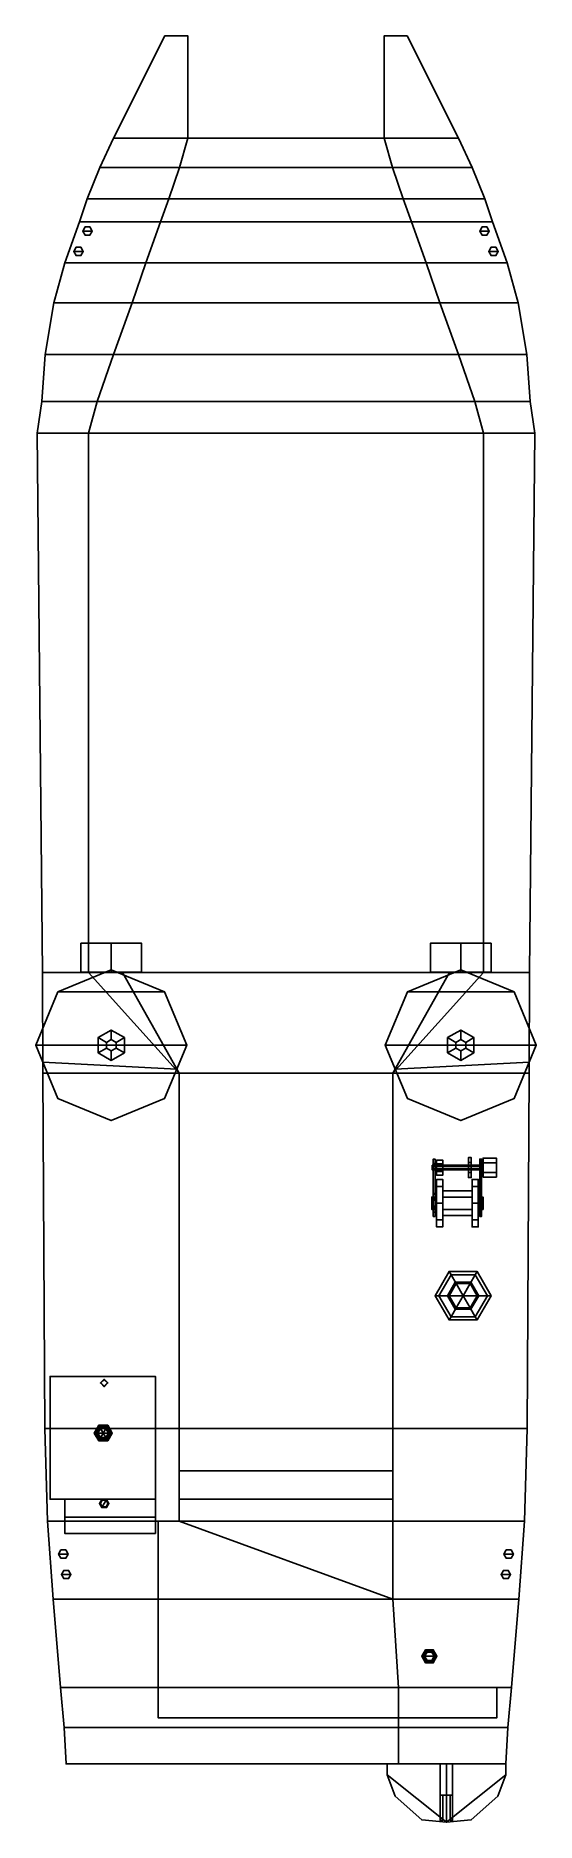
# Model space of a CAD drawing. Extents: x -5.3 to 5.3, y -19.4 to 18.2.
import ezdxf

# ---------------------------------------------------------------- set-up
doc = ezdxf.new("R2010")
doc.units = 0
doc.layers.get('0').update_dxf_attribs({"linetype": 'CONTINUOUS'})

msp = doc.modelspace()

# ---------------------------------------------------------------- linework, layer by layer
for points in [[(-3.63, 16.05, 2.85), (-2.07, 16.05, 2.85), (-2.07, 18.21, 2.96), (-2.55, 18.21, 2.96)], [(-2.07, 18.21, 1.92), (-2.07, 16.05, -0.14), (-3.63, 16.05, -0.14), (-2.55, 18.21, 1.92)], [(-2.55, 18.21, 1.92), (-3.63, 16.05, -0.14), (-3.63, 16.05, 2.85), (-2.55, 18.21, 2.96)], [(-2.55, 18.21, 2.96), (-2.07, 18.21, 2.96), (-2.07, 18.21, 1.92), (-2.55, 18.21, 1.92)], [(-2.07, 18.21, 2.96), (-2.07, 16.05, 2.85), (-2.07, 16.05, -0.14), (-2.07, 18.21, 1.92)], [(-2.07, 17.89, 3.39), (-2.07, 16.05, 3.3), (-2.07, 16.05, 2.85), (-2.07, 18.21, 2.96)], [(-2.07, 18.21, 2.96), (-2.07, 16.05, 2.85), (-2.07, 16.05, 3.3), (-2.07, 17.89, 3.39)], [(2.07, 18.21, 2.96), (2.07, 16.05, 2.85), (3.63, 16.05, 2.85), (2.55, 18.21, 2.96)], [(3.63, 16.05, -0.14), (2.07, 16.05, -0.14), (2.07, 18.21, 1.92), (2.55, 18.21, 1.92)], [(2.07, 18.21, 1.92), (2.07, 16.05, -0.14), (2.07, 16.05, 2.85), (2.07, 18.21, 2.96)], [(2.55, 18.21, 1.92), (2.07, 18.21, 1.92), (2.07, 18.21, 2.96), (2.55, 18.21, 2.96)], [(2.07, 17.89, 3.39), (2.07, 16.05, 3.3), (2.07, 16.05, 2.85), (2.07, 18.21, 2.96)], [(2.07, 18.21, 2.96), (2.07, 16.05, 2.85), (2.07, 16.05, 3.3), (2.07, 17.89, 3.39)], [(2.55, 18.21, 2.96), (3.63, 16.05, 2.85), (3.63, 16.05, -0.14), (2.55, 18.21, 1.92)], [(-3.63, 16.05, -0.14), (-3.92, 15.43, -0.61), (-3.92, 15.43, 2.79), (-3.63, 16.05, 2.85)], [(-3.92, 15.43, 2.79), (-2.24, 15.43, 2.79), (-2.07, 16.05, 2.85), (-3.63, 16.05, 2.85)], [(3.92, 15.43, -0.61), (-3.92, 15.43, -0.61), (-3.63, 16.05, -0.14), (3.63, 16.05, -0.14)], [(-2.07, 16.05, 2.85), (-2.24, 15.43, 2.79), (-2.24, 15.43, 0.25), (-2.07, 16.05, 0.01)], [(-2.07, 16.05, 0.01), (-2.24, 15.43, 0.25), (2.24, 15.43, 0.25), (2.07, 16.05, 0.01)], [(-2.07, 16.05, 2.85), (-2.24, 15.43, 2.79), (-2.24, 15.43, 3.29), (-2.07, 16.05, 3.3)], [(-2.07, 16.05, 3.3), (-2.24, 15.43, 3.29), (-2.24, 15.43, 2.79), (-2.07, 16.05, 2.85)], [(-2.07, 16.05, -0.14), (-2.07, 16.05, 0.01), (2.07, 16.05, 0.01), (2.07, 16.05, -0.14)], [(2.07, 16.05, 0.01), (2.24, 15.43, 0.25), (2.24, 15.43, 2.79), (2.07, 16.05, 2.85)], [(2.07, 16.05, 2.85), (2.24, 15.43, 2.79), (3.92, 15.43, 2.79), (3.63, 16.05, 2.85)], [(2.07, 16.05, 3.3), (2.24, 15.43, 3.29), (2.24, 15.43, 2.79), (2.07, 16.05, 2.85)], [(2.07, 16.05, 2.85), (2.24, 15.43, 2.79), (2.24, 15.43, 3.29), (2.07, 16.05, 3.3)], [(3.63, 16.05, 2.85), (3.92, 15.43, 2.79), (3.92, 15.43, -0.61), (3.63, 16.05, -0.14)], [(-4.19, 14.77, 2.76), (-2.47, 14.77, 2.76), (-2.24, 15.43, 2.79), (-3.92, 15.43, 2.79)], [(-3.92, 15.43, -0.61), (-4.19, 14.77, -0.86), (-4.19, 14.77, 2.76), (-3.92, 15.43, 2.79)], [(4.19, 14.77, -0.86), (-4.19, 14.77, -0.86), (-3.92, 15.43, -0.61), (3.92, 15.43, -0.61)], [(-2.24, 15.43, 2.79), (-2.47, 14.77, 2.76), (-2.47, 14.77, 0.45), (-2.24, 15.43, 0.25)], [(-2.24, 15.43, 0.25), (-2.47, 14.77, 0.45), (2.47, 14.77, 0.45), (2.24, 15.43, 0.25)], [(-2.24, 15.43, 3.29), (-2.47, 14.77, 3.24), (-2.47, 14.77, 2.76), (-2.24, 15.43, 2.79)], [(-2.24, 15.43, 2.79), (-2.47, 14.77, 2.76), (-2.47, 14.77, 3.24), (-2.24, 15.43, 3.29)], [(2.24, 15.43, 2.79), (2.47, 14.77, 2.76), (4.19, 14.77, 2.76), (3.92, 15.43, 2.79)], [(2.24, 15.43, 0.25), (2.47, 14.77, 0.45), (2.47, 14.77, 2.76), (2.24, 15.43, 2.79)], [(2.24, 15.43, 2.79), (2.47, 14.77, 2.76), (2.47, 14.77, 3.24), (2.24, 15.43, 3.29)], [(2.24, 15.43, 3.29), (2.47, 14.77, 3.24), (2.47, 14.77, 2.76), (2.24, 15.43, 2.79)], [(3.92, 15.43, 2.79), (4.19, 14.77, 2.76), (4.19, 14.77, -0.86), (3.92, 15.43, -0.61)], [(-4.19, 14.77, -0.86), (-4.35, 14.29, -0.96), (-4.35, 14.29, 2.73), (-4.19, 14.77, 2.76)], [(-4.35, 14.29, 2.73), (-2.64, 14.29, 2.73), (-2.47, 14.77, 2.76), (-4.19, 14.77, 2.76)], [(4.35, 14.29, -0.96), (-4.35, 14.29, -0.96), (-4.19, 14.77, -0.86), (4.19, 14.77, -0.86)], [(-2.47, 14.77, 2.76), (-2.64, 14.29, 2.73), (-2.64, 14.29, 0.54), (-2.47, 14.77, 0.45)], [(-2.47, 14.77, 0.45), (-2.64, 14.29, 0.54), (2.64, 14.29, 0.54), (2.47, 14.77, 0.45)], [(-2.47, 14.77, 2.76), (-2.64, 14.29, 2.73), (-2.64, 14.29, 3.22), (-2.47, 14.77, 3.24)], [(-2.47, 14.77, 3.24), (-2.64, 14.29, 3.22), (-2.64, 14.29, 2.73), (-2.47, 14.77, 2.76)], [(2.47, 14.77, 2.76), (2.64, 14.29, 2.73), (4.35, 14.29, 2.73), (4.19, 14.77, 2.76)], [(2.47, 14.77, 0.45), (2.64, 14.29, 0.54), (2.64, 14.29, 2.73), (2.47, 14.77, 2.76)], [(2.47, 14.77, 3.24), (2.64, 14.29, 3.22), (2.64, 14.29, 2.73), (2.47, 14.77, 2.76)], [(2.47, 14.77, 2.76), (2.64, 14.29, 2.73), (2.64, 14.29, 3.22), (2.47, 14.77, 3.24)], [(4.19, 14.77, 2.76), (4.35, 14.29, 2.73), (4.35, 14.29, -0.96), (4.19, 14.77, -0.86)], [(-4.66, 13.42, 2.7), (-2.95, 13.42, 2.7), (-2.64, 14.29, 2.73), (-4.35, 14.29, 2.73)], [(-4.35, 14.29, -0.96), (-4.66, 13.42, -1.1), (-4.66, 13.42, 2.7), (-4.35, 14.29, 2.73)], [(4.66, 13.42, -1.1), (-4.66, 13.42, -1.1), (-4.35, 14.29, -0.96), (4.35, 14.29, -0.96)], [(-4.28, 14.093, 3.11), (-4.08, 14.093, 3.11), (-4.13, 14.18, 3.11), (-4.23, 14.18, 3.11)], [(-4.23, 14.18, 2.72), (-4.28, 14.093, 2.72), (-4.28, 14.093, 3.11), (-4.23, 14.18, 3.11)], [(-4.23, 14.007, 3.11), (-4.13, 14.007, 3.11), (-4.08, 14.093, 3.11), (-4.28, 14.093, 3.11)], [(-4.28, 14.093, 2.72), (-4.23, 14.007, 2.72), (-4.23, 14.007, 3.11), (-4.28, 14.093, 3.11)], [(-4.13, 14.18, 2.72), (-4.23, 14.18, 2.72), (-4.23, 14.18, 3.11), (-4.13, 14.18, 3.11)], [(-4.23, 14.007, 2.72), (-4.13, 14.007, 2.72), (-4.13, 14.007, 3.11), (-4.23, 14.007, 3.11)], [(-4.08, 14.093, 2.72), (-4.13, 14.18, 2.72), (-4.13, 14.18, 3.11), (-4.08, 14.093, 3.11)], [(-4.13, 14.007, 2.72), (-4.08, 14.093, 2.72), (-4.08, 14.093, 3.11), (-4.13, 14.007, 3.11)], [(-2.64, 14.29, 2.73), (-2.95, 13.42, 2.7), (-2.95, 13.42, 0.7), (-2.64, 14.29, 0.54)], [(-2.64, 14.29, 0.54), (-2.95, 13.42, 0.7), (2.95, 13.42, 0.7), (2.64, 14.29, 0.54)], [(-2.64, 14.29, 3.22), (-2.95, 13.42, 3.16), (-2.95, 13.42, 2.7), (-2.64, 14.29, 2.73)], [(-2.64, 14.29, 2.73), (-2.95, 13.42, 2.7), (-2.95, 13.42, 3.16), (-2.64, 14.29, 3.22)], [(2.64, 14.29, 2.73), (2.95, 13.42, 2.7), (4.66, 13.42, 2.7), (4.35, 14.29, 2.73)], [(2.64, 14.29, 0.54), (2.95, 13.42, 0.7), (2.95, 13.42, 2.7), (2.64, 14.29, 2.73)], [(2.64, 14.29, 3.22), (2.95, 13.42, 3.16), (2.95, 13.42, 2.7), (2.64, 14.29, 2.73)], [(2.64, 14.29, 2.73), (2.95, 13.42, 2.7), (2.95, 13.42, 3.16), (2.64, 14.29, 3.22)], [(4.08, 14.093, 3.11), (4.28, 14.093, 3.11), (4.23, 14.18, 3.11), (4.13, 14.18, 3.11)], [(4.13, 14.18, 2.72), (4.08, 14.093, 2.72), (4.08, 14.093, 3.11), (4.13, 14.18, 3.11)], [(4.13, 14.007, 3.11), (4.23, 14.007, 3.11), (4.28, 14.093, 3.11), (4.08, 14.093, 3.11)], [(4.08, 14.093, 2.72), (4.13, 14.007, 2.72), (4.13, 14.007, 3.11), (4.08, 14.093, 3.11)], [(4.23, 14.18, 2.72), (4.13, 14.18, 2.72), (4.13, 14.18, 3.11), (4.23, 14.18, 3.11)], [(4.13, 14.007, 2.72), (4.23, 14.007, 2.72), (4.23, 14.007, 3.11), (4.13, 14.007, 3.11)], [(4.28, 14.093, 2.72), (4.23, 14.18, 2.72), (4.23, 14.18, 3.11), (4.28, 14.093, 3.11)], [(4.23, 14.007, 2.72), (4.28, 14.093, 2.72), (4.28, 14.093, 3.11), (4.23, 14.007, 3.11)], [(4.35, 14.29, 2.73), (4.66, 13.42, 2.7), (4.66, 13.42, -1.1), (4.35, 14.29, -0.96)], [(-4.47, 13.663, 3.09), (-4.27, 13.663, 3.09), (-4.32, 13.75, 3.09), (-4.42, 13.75, 3.09)], [(-4.42, 13.75, 2.7), (-4.47, 13.663, 2.7), (-4.47, 13.663, 3.09), (-4.42, 13.75, 3.09)], [(-4.42, 13.577, 3.09), (-4.32, 13.577, 3.09), (-4.27, 13.663, 3.09), (-4.47, 13.663, 3.09)], [(-4.47, 13.663, 2.7), (-4.42, 13.577, 2.7), (-4.42, 13.577, 3.09), (-4.47, 13.663, 3.09)], [(-4.32, 13.75, 2.7), (-4.42, 13.75, 2.7), (-4.42, 13.75, 3.09), (-4.32, 13.75, 3.09)], [(-4.42, 13.577, 2.7), (-4.32, 13.577, 2.7), (-4.32, 13.577, 3.09), (-4.42, 13.577, 3.09)], [(-4.27, 13.663, 2.7), (-4.32, 13.75, 2.7), (-4.32, 13.75, 3.09), (-4.27, 13.663, 3.09)], [(-4.32, 13.577, 2.7), (-4.27, 13.663, 2.7), (-4.27, 13.663, 3.09), (-4.32, 13.577, 3.09)], [(4.27, 13.663, 3.09), (4.47, 13.663, 3.09), (4.42, 13.75, 3.09), (4.32, 13.75, 3.09)], [(4.32, 13.75, 2.7), (4.27, 13.663, 2.7), (4.27, 13.663, 3.09), (4.32, 13.75, 3.09)], [(4.32, 13.577, 3.09), (4.42, 13.577, 3.09), (4.47, 13.663, 3.09), (4.27, 13.663, 3.09)], [(4.27, 13.663, 2.7), (4.32, 13.577, 2.7), (4.32, 13.577, 3.09), (4.27, 13.663, 3.09)], [(4.42, 13.75, 2.7), (4.32, 13.75, 2.7), (4.32, 13.75, 3.09), (4.42, 13.75, 3.09)], [(4.32, 13.577, 2.7), (4.42, 13.577, 2.7), (4.42, 13.577, 3.09), (4.32, 13.577, 3.09)], [(4.47, 13.663, 2.7), (4.42, 13.75, 2.7), (4.42, 13.75, 3.09), (4.47, 13.663, 3.09)], [(4.42, 13.577, 2.7), (4.47, 13.663, 2.7), (4.47, 13.663, 3.09), (4.42, 13.577, 3.09)], [(-4.66, 13.42, -1.1), (-4.89, 12.58, -1.1), (-4.89, 12.58, 2.63), (-4.66, 13.42, 2.7)], [(-4.89, 12.58, 2.63), (-3.24, 12.58, 2.63), (-2.95, 13.42, 2.7), (-4.66, 13.42, 2.7)], [(4.89, 12.58, -1.1), (-4.89, 12.58, -1.1), (-4.66, 13.42, -1.1), (4.66, 13.42, -1.1)], [(-2.95, 13.42, 2.7), (-3.24, 12.58, 2.63), (-3.24, 12.58, 0.7), (-2.95, 13.42, 0.7)], [(-2.95, 13.42, 0.7), (-3.24, 12.58, 0.7), (3.24, 12.58, 0.7), (2.95, 13.42, 0.7)], [(-2.95, 13.42, 2.7), (-3.24, 12.58, 2.63), (-3.24, 12.58, 3.16), (-2.95, 13.42, 3.16)], [(-2.95, 13.42, 3.16), (-3.24, 12.58, 3.16), (-3.24, 12.58, 2.63), (-2.95, 13.42, 2.7)], [(2.95, 13.42, 2.7), (3.24, 12.58, 2.63), (4.89, 12.58, 2.63), (4.66, 13.42, 2.7)], [(2.95, 13.42, 0.7), (3.24, 12.58, 0.7), (3.24, 12.58, 2.63), (2.95, 13.42, 2.7)], [(2.95, 13.42, 2.7), (3.24, 12.58, 2.63), (3.24, 12.58, 3.16), (2.95, 13.42, 3.16)], [(2.95, 13.42, 3.16), (3.24, 12.58, 3.16), (3.24, 12.58, 2.63), (2.95, 13.42, 2.7)], [(4.66, 13.42, 2.7), (4.89, 12.58, 2.63), (4.89, 12.58, -1.1), (4.66, 13.42, -1.1)], [(-5.07, 11.49, 2.6), (-3.63, 11.49, 2.6), (-3.24, 12.58, 2.63), (-4.89, 12.58, 2.63)], [(-4.89, 12.58, -1.1), (-5.07, 11.49, -1.1), (-5.07, 11.49, 2.6), (-4.89, 12.58, 2.63)], [(5.07, 11.49, -1.1), (-5.07, 11.49, -1.1), (-4.89, 12.58, -1.1), (4.89, 12.58, -1.1)], [(-3.24, 12.58, 2.63), (-3.63, 11.49, 2.6), (-3.63, 11.49, 0.7), (-3.24, 12.58, 0.7)], [(-3.24, 12.58, 0.7), (-3.63, 11.49, 0.7), (3.63, 11.49, 0.7), (3.24, 12.58, 0.7)], [(-3.24, 12.58, 2.63), (-3.63, 11.49, 2.6), (-3.63, 11.49, 3.11), (-3.24, 12.58, 3.16)], [(-3.24, 12.58, 3.16), (-3.63, 11.49, 3.11), (-3.63, 11.49, 2.6), (-3.24, 12.58, 2.63)], [(3.24, 12.58, 2.63), (3.63, 11.49, 2.6), (5.07, 11.49, 2.6), (4.89, 12.58, 2.63)], [(3.24, 12.58, 0.7), (3.63, 11.49, 0.7), (3.63, 11.49, 2.6), (3.24, 12.58, 2.63)], [(3.24, 12.58, 3.16), (3.63, 11.49, 3.11), (3.63, 11.49, 2.6), (3.24, 12.58, 2.63)], [(3.24, 12.58, 2.63), (3.63, 11.49, 2.6), (3.63, 11.49, 3.11), (3.24, 12.58, 3.16)], [(4.89, 12.58, 2.63), (5.07, 11.49, 2.6), (5.07, 11.49, -1.1), (4.89, 12.58, -1.1)], [(-5.14, 10.5, 2.56), (-3.98, 10.5, 2.56), (-3.63, 11.49, 2.6), (-5.07, 11.49, 2.6)], [(-5.07, 11.49, -1.1), (-5.14, 10.5, -1.1), (-5.14, 10.5, 2.56), (-5.07, 11.49, 2.6)], [(5.14, 10.5, -1.1), (-5.14, 10.5, -1.1), (-5.07, 11.49, -1.1), (5.07, 11.49, -1.1)], [(-3.63, 11.49, 2.6), (-3.98, 10.5, 2.56), (-3.98, 10.5, 0.7), (-3.63, 11.49, 0.7)], [(-3.63, 11.49, 0.7), (-3.98, 10.5, 0.7), (3.98, 10.5, 0.7), (3.63, 11.49, 0.7)], [(-3.63, 11.49, 3.11), (-3.98, 10.5, 3.02), (-3.98, 10.5, 2.56), (-3.63, 11.49, 2.6)], [(-3.63, 11.49, 2.6), (-3.98, 10.5, 2.56), (-3.98, 10.5, 3.02), (-3.63, 11.49, 3.11)], [(3.63, 11.49, 2.6), (3.98, 10.5, 2.56), (5.14, 10.5, 2.56), (5.07, 11.49, 2.6)], [(3.63, 11.49, 0.7), (3.98, 10.5, 0.7), (3.98, 10.5, 2.56), (3.63, 11.49, 2.6)], [(3.63, 11.49, 2.6), (3.98, 10.5, 2.56), (3.98, 10.5, 3.02), (3.63, 11.49, 3.11)], [(3.63, 11.49, 3.11), (3.98, 10.5, 3.02), (3.98, 10.5, 2.56), (3.63, 11.49, 2.6)], [(5.07, 11.49, 2.6), (5.14, 10.5, 2.56), (5.14, 10.5, -1.1), (5.07, 11.49, -1.1)], [(-5.24, 9.83, 2.11), (-4.16, 9.83, 2.11), (-3.98, 10.5, 2.56), (-5.14, 10.5, 2.56)], [(-5.14, 10.5, -1.1), (-5.24, 9.83, -1.1), (-5.24, 9.83, 2.11), (-5.14, 10.5, 2.56)], [(5.24, 9.83, -1.1), (-5.24, 9.83, -1.1), (-5.14, 10.5, -1.1), (5.14, 10.5, -1.1)], [(-3.98, 10.5, 2.56), (-4.16, 9.83, 2.11), (-4.16, 9.83, 0.7), (-3.98, 10.5, 0.7)], [(-3.98, 10.5, 0.7), (-4.16, 9.83, 0.7), (4.16, 9.83, 0.7), (3.98, 10.5, 0.7)], [(-3.98, 10.5, 2.56), (-4.16, 9.83, 2.11), (-4.16, 9.83, 2.11), (-3.98, 10.5, 3.02)], [(-3.98, 10.5, 3.02), (-4.16, 9.83, 2.11), (-4.16, 9.83, 2.11), (-3.98, 10.5, 2.56)], [(3.98, 10.5, 0.7), (4.16, 9.83, 0.7), (4.16, 9.83, 2.11), (3.98, 10.5, 2.56)], [(3.98, 10.5, 2.56), (4.16, 9.83, 2.11), (5.24, 9.83, 2.11), (5.14, 10.5, 2.56)], [(3.98, 10.5, 3.02), (4.16, 9.83, 2.11), (4.16, 9.83, 2.11), (3.98, 10.5, 2.56)], [(3.98, 10.5, 2.56), (4.16, 9.83, 2.11), (4.16, 9.83, 2.11), (3.98, 10.5, 3.02)], [(5.14, 10.5, 2.56), (5.24, 9.83, 2.11), (5.24, 9.83, -1.1), (5.14, 10.5, -1.1)], [(-5.24, 9.83, -1.1), (-5.13, -1.54, -1.1), (-5.13, -1.54, 0.7), (-5.24, 9.83, 0.7)], [(5.13, -1.54, -1.1), (-5.13, -1.54, -1.1), (-5.24, 9.83, -1.1), (5.24, 9.83, -1.1)], [(-5.24, 9.83, 0.7), (-5.13, -1.54, 0.7), (5.13, -1.54, 0.7), (5.24, 9.83, 0.7)], [(-5.24, 9.83, 2.11), (-5.24, 9.83, 0.7), (-4.16, 9.83, 0.7), (-4.16, 9.83, 2.11)], [(-4.16, 9.83, 0.7), (-4.16, -1.54, 0.7), (-4.16, -1.54, 2.06), (-4.16, 9.83, 2.06)], [(-4.16, 9.83, 2.06), (-4.16, -1.54, 2.06), (-4.16, -1.54, 0.7), (-4.16, 9.83, 0.7)], [(4.16, 9.83, 0.7), (4.16, -1.54, 0.7), (4.16, -1.54, 2.06), (4.16, 9.83, 2.06)], [(4.16, 9.83, 2.06), (4.16, -1.54, 2.06), (4.16, -1.54, 0.7), (4.16, 9.83, 0.7)], [(4.16, 9.83, 2.11), (4.16, 9.83, 0.7), (5.24, 9.83, 0.7), (5.24, 9.83, 2.11)], [(5.24, 9.83, 0.7), (5.13, -1.54, 0.7), (5.13, -1.54, -1.1), (5.24, 9.83, -1.1)], [(-4.32, -0.92, 3.13), (-4.32, -1.53, 3.13), (-4.32, -1.53, 3.89), (-4.32, -0.92, 3.89)], [(-4.32, -0.92, 3.89), (-4.32, -1.53, 3.89), (-3.04, -1.53, 3.89), (-3.04, -0.92, 3.89)], [(-3.04, -0.92, 3.89), (-3.04, -0.92, 3.13), (-4.32, -0.92, 3.13), (-4.32, -0.92, 3.89)], [(-3.04, -0.92, 3.13), (-3.04, -1.53, 3.13), (-4.32, -1.53, 3.13), (-4.32, -0.92, 3.13)], [(-3.68, -1.15, 2.89), (-3.68, -1.48, 2.89), (-3.68, -1.48, 3.13), (-3.68, -0.92, 3.13)], [(-3.68, -0.92, 3.13), (-3.68, -1.48, 3.13), (-3.68, -1.48, 2.89), (-3.68, -1.15, 2.89)], [(-3.04, -1.53, 3.89), (-3.04, -1.53, 3.13), (-3.04, -0.92, 3.13), (-3.04, -0.92, 3.89)], [(3.04, -0.92, 3.89), (3.04, -1.53, 3.89), (4.32, -1.53, 3.89), (4.32, -0.92, 3.89)], [(4.32, -0.92, 3.89), (4.32, -0.92, 3.13), (3.04, -0.92, 3.13), (3.04, -0.92, 3.89)], [(4.32, -0.92, 3.13), (4.32, -1.53, 3.13), (3.04, -1.53, 3.13), (3.04, -0.92, 3.13)], [(3.04, -0.92, 3.13), (3.04, -1.53, 3.13), (3.04, -1.53, 3.89), (3.04, -0.92, 3.89)], [(3.68, -0.92, 3.13), (3.68, -1.48, 3.13), (3.68, -1.48, 2.89), (3.68, -1.15, 2.89)], [(3.68, -1.15, 2.89), (3.68, -1.48, 2.89), (3.68, -1.48, 3.13), (3.68, -0.92, 3.13)], [(4.32, -1.53, 3.89), (4.32, -1.53, 3.13), (4.32, -0.92, 3.13), (4.32, -0.92, 3.89)], [(-4.804, -1.946, 3.84), (-3.68, -1.48, 3.84), (-3.68, -1.48, 2.89), (-4.804, -1.946, 2.89)], [(-3.68, -1.48, 2.89), (-2.556, -1.946, 2.89), (-4.804, -1.946, 2.89), (-3.68, -1.48, 2.89)], [(-3.68, -1.48, 2.89), (-4.804, -1.946, 2.89), (-2.556, -1.946, 2.89), (-3.68, -1.48, 2.89)], [(-3.68, -1.48, 3.84), (-4.804, -1.946, 3.84), (-4.804, -1.946, 2.89), (-3.68, -1.48, 2.89)], [(-3.68, -1.15, 2.89), (-3.68, -1.54, 2.89), (-3.68, -1.54, 2.6)], [(-3.68, -1.54, 2.6), (-3.68, -1.54, 2.6), (-3.68, -1.54, 2.89), (-3.68, -1.15, 2.89)], [(-3.68, -1.48, 3.84), (-2.556, -1.946, 3.84), (-2.556, -1.946, 2.89), (-3.68, -1.48, 2.89)], [(-2.556, -1.946, 3.84), (-3.68, -1.48, 3.84), (-3.68, -1.48, 2.89), (-2.556, -1.946, 2.89)], [(2.556, -1.946, 3.84), (3.68, -1.48, 3.84), (3.68, -1.48, 2.89), (2.556, -1.946, 2.89)], [(3.68, -1.48, 2.89), (4.804, -1.946, 2.89), (2.556, -1.946, 2.89), (3.68, -1.48, 2.89)], [(3.68, -1.48, 2.89), (2.556, -1.946, 2.89), (4.804, -1.946, 2.89), (3.68, -1.48, 2.89)], [(3.68, -1.48, 3.84), (2.556, -1.946, 3.84), (2.556, -1.946, 2.89), (3.68, -1.48, 2.89)], [(3.68, -1.54, 2.6), (3.68, -1.54, 2.6), (3.68, -1.54, 2.89), (3.68, -1.15, 2.89)], [(3.68, -1.15, 2.89), (3.68, -1.54, 2.89), (3.68, -1.54, 2.6)], [(3.68, -1.48, 3.84), (4.804, -1.946, 3.84), (4.804, -1.946, 2.89), (3.68, -1.48, 2.89)], [(4.804, -1.946, 3.84), (3.68, -1.48, 3.84), (3.68, -1.48, 2.89), (4.804, -1.946, 2.89)], [(5.13, -1.54, -1.1), (5.12, -3.66, -1.1), (-5.12, -3.66, -1.1), (-5.13, -1.54, -1.1)], [(-5.13, -1.54, 2.89), (-3.44, -1.54, 2.89), (-3.44, -1.54, 0.7), (-5.13, -1.54, 0.7)], [(-5.12, -3.66, 2.89), (-2.25, -3.66, 2.89), (-3.44, -1.54, 2.89), (-5.13, -1.54, 2.89)], [(-5.13, -1.54, -1.1), (-5.12, -3.66, -1.1), (-5.12, -3.66, 2.89), (-5.13, -1.54, 2.89)], [(-4.32, -1.53, 3.89), (-4.32, -1.53, 3.13), (-3.04, -1.53, 3.13), (-3.04, -1.53, 3.89)], [(-4.16, -1.54, 0.7), (-2.25, -3.66, 0.7), (2.25, -3.66, 0.7), (4.16, -1.54, 0.7)], [(-3.44, -1.54, 2.89), (-2.25, -3.66, 2.89), (-2.25, -3.66, 0.7), (-3.44, -1.54, 0.7)], [(3.44, -1.54, 2.89), (2.25, -3.66, 2.89), (5.12, -3.66, 2.89), (5.13, -1.54, 2.89)], [(3.44, -1.54, 0.7), (2.25, -3.66, 0.7), (2.25, -3.66, 2.89), (3.44, -1.54, 2.89)], [(3.04, -1.53, 3.89), (3.04, -1.53, 3.13), (4.32, -1.53, 3.13), (4.32, -1.53, 3.89)], [(5.13, -1.54, 0.7), (3.44, -1.54, 0.7), (3.44, -1.54, 2.89), (5.13, -1.54, 2.89)], [(5.13, -1.54, 2.89), (5.12, -3.66, 2.89), (5.12, -3.66, -1.1), (5.13, -1.54, -1.1)], [(-5.27, -3.07, 3.84), (-4.804, -1.946, 3.84), (-4.804, -1.946, 2.89), (-5.27, -3.07, 2.89)], [(-4.804, -1.946, 2.89), (-5.27, -3.07, 2.89), (-2.09, -3.07, 2.89), (-2.556, -1.946, 2.89)], [(-2.556, -1.946, 2.89), (-2.09, -3.07, 2.89), (-5.27, -3.07, 2.89), (-4.804, -1.946, 2.89)], [(-4.804, -1.946, 3.84), (-5.27, -3.07, 3.84), (-5.27, -3.07, 2.89), (-4.804, -1.946, 2.89)], [(-2.556, -1.946, 3.84), (-2.09, -3.07, 3.84), (-2.09, -3.07, 2.89), (-2.556, -1.946, 2.89)], [(-2.09, -3.07, 3.84), (-2.556, -1.946, 3.84), (-2.556, -1.946, 2.89), (-2.09, -3.07, 2.89)], [(2.09, -3.07, 3.84), (2.556, -1.946, 3.84), (2.556, -1.946, 2.89), (2.09, -3.07, 2.89)], [(4.804, -1.946, 2.89), (5.27, -3.07, 2.89), (2.09, -3.07, 2.89), (2.556, -1.946, 2.89)], [(2.556, -1.946, 2.89), (2.09, -3.07, 2.89), (5.27, -3.07, 2.89), (4.804, -1.946, 2.89)], [(2.556, -1.946, 3.84), (2.09, -3.07, 3.84), (2.09, -3.07, 2.89), (2.556, -1.946, 2.89)], [(4.804, -1.946, 3.84), (5.27, -3.07, 3.84), (5.27, -3.07, 2.89), (4.804, -1.946, 2.89)], [(5.27, -3.07, 3.84), (4.804, -1.946, 3.84), (4.804, -1.946, 2.89), (5.27, -3.07, 2.89)], [(-3.783, -3.01, 3.89), (-3.679, -2.95, 3.89), (-3.679, -2.75, 2.89), (-3.956, -2.91, 2.89)], [(-3.783, -3.13, 3.89), (-3.783, -3.01, 3.89), (-3.956, -2.91, 2.89), (-3.956, -3.23, 2.89)], [(-3.679, -2.95, 3.89), (-3.575, -3.01, 3.89), (-3.402, -2.91, 2.89), (-3.679, -2.75, 2.89)], [(-3.575, -3.01, 3.89), (-3.575, -3.13, 3.89), (-3.402, -3.23, 2.89), (-3.402, -2.91, 2.89)], [(3.577, -3.01, 3.89), (3.681, -2.95, 3.89), (3.681, -2.75, 2.89), (3.404, -2.91, 2.89)], [(3.577, -3.13, 3.89), (3.577, -3.01, 3.89), (3.404, -2.91, 2.89), (3.404, -3.23, 2.89)], [(3.681, -2.95, 3.89), (3.785, -3.01, 3.89), (3.958, -2.91, 2.89), (3.681, -2.75, 2.89)], [(3.785, -3.01, 3.89), (3.785, -3.13, 3.89), (3.958, -3.23, 2.89), (3.958, -2.91, 2.89)], [(-4.804, -4.194, 3.84), (-5.27, -3.07, 3.84), (-5.27, -3.07, 2.89), (-4.804, -4.194, 2.89)], [(-2.09, -3.07, 2.89), (-2.299, -3.573, 2.89), (-5.121, -3.43, 2.89), (-5.27, -3.07, 2.89)], [(-5.27, -3.07, 2.89), (-5.121, -3.43, 2.89), (-2.299, -3.573, 2.89), (-2.09, -3.07, 2.89)], [(-5.27, -3.07, 3.84), (-4.804, -4.194, 3.84), (-4.804, -4.194, 2.89), (-5.27, -3.07, 2.89)], [(-3.679, -3.19, 3.89), (-3.783, -3.13, 3.89), (-3.956, -3.23, 2.89), (-3.679, -3.39, 2.89)], [(-3.575, -3.13, 3.89), (-3.679, -3.19, 3.89), (-3.679, -3.39, 2.89), (-3.402, -3.23, 2.89)], [(-2.09, -3.07, 3.84), (-2.556, -4.194, 3.84), (-2.556, -4.194, 2.89), (-2.09, -3.07, 2.89)], [(-2.556, -4.194, 3.84), (-2.09, -3.07, 3.84), (-2.09, -3.07, 2.89), (-2.556, -4.194, 2.89)], [(2.556, -4.194, 3.84), (2.09, -3.07, 3.84), (2.09, -3.07, 2.89), (2.556, -4.194, 2.89)], [(2.09, -3.07, 2.89), (2.299, -3.573, 2.89), (5.121, -3.43, 2.89), (5.27, -3.07, 2.89)], [(5.27, -3.07, 2.89), (5.121, -3.43, 2.89), (2.299, -3.573, 2.89), (2.09, -3.07, 2.89)], [(2.09, -3.07, 3.84), (2.556, -4.194, 3.84), (2.556, -4.194, 2.89), (2.09, -3.07, 2.89)], [(3.681, -3.19, 3.89), (3.577, -3.13, 3.89), (3.404, -3.23, 2.89), (3.681, -3.39, 2.89)], [(3.785, -3.13, 3.89), (3.681, -3.19, 3.89), (3.681, -3.39, 2.89), (3.958, -3.23, 2.89)], [(5.27, -3.07, 3.84), (4.804, -4.194, 3.84), (4.804, -4.194, 2.89), (5.27, -3.07, 2.89)], [(4.804, -4.194, 3.84), (5.27, -3.07, 3.84), (5.27, -3.07, 2.89), (4.804, -4.194, 2.89)], [(-5.08, -11.15, 3), (-2.25, -11.15, 3), (-2.25, -3.66, 2.89), (-5.12, -3.66, 2.89)], [(-5.12, -3.66, -1.1), (-5.08, -11.15, -1.1), (-5.08, -11.15, 3), (-5.12, -3.66, 2.89)], [(5.08, -11.15, -1.1), (-5.08, -11.15, -1.1), (-5.12, -3.66, -1.1), (5.12, -3.66, -1.1)], [(-2.25, -3.66, 2.89), (-2.25, -11.15, 3), (-2.25, -11.15, 0.7), (-2.25, -3.66, 0.7)], [(-2.25, -3.66, 0.7), (-2.25, -13.1, 0.7), (2.25, -14.75, 0.7), (2.25, -3.66, 0.7)], [(2.25, -3.66, 0.7), (2.25, -11.15, 0.7), (2.25, -11.15, 3), (2.25, -3.66, 2.89)], [(2.25, -3.66, 2.89), (2.25, -11.15, 3), (5.08, -11.15, 3), (5.12, -3.66, 2.89)], [(5.12, -3.66, 2.89), (5.08, -11.15, 3), (5.08, -11.15, -1.1), (5.12, -3.66, -1.1)], [(-3.68, -4.66, 3.84), (-4.804, -4.194, 3.84), (-4.804, -4.194, 2.89), (-3.68, -4.66, 2.89)], [(-4.804, -4.194, 3.84), (-3.68, -4.66, 3.84), (-3.68, -4.66, 2.89), (-4.804, -4.194, 2.89)], [(-2.556, -4.194, 3.84), (-3.68, -4.66, 3.84), (-3.68, -4.66, 2.89), (-2.556, -4.194, 2.89)], [(-3.68, -4.66, 3.84), (-2.556, -4.194, 3.84), (-2.556, -4.194, 2.89), (-3.68, -4.66, 2.89)], [(3.68, -4.66, 3.84), (2.556, -4.194, 3.84), (2.556, -4.194, 2.89), (3.68, -4.66, 2.89)], [(2.556, -4.194, 3.84), (3.68, -4.66, 3.84), (3.68, -4.66, 2.89), (2.556, -4.194, 2.89)], [(4.804, -4.194, 3.84), (3.68, -4.66, 3.84), (3.68, -4.66, 2.89), (4.804, -4.194, 2.89)], [(3.68, -4.66, 3.84), (4.804, -4.194, 3.84), (4.804, -4.194, 2.89), (3.68, -4.66, 2.89)], [(3.08, -5.625, 3.297), (3.08, -5.675, 3.297), (3.08, -5.7, 3.34), (3.08, -5.6, 3.34)], [(3.08, -5.6, 3.34), (3.08, -5.7, 3.34), (3.08, -5.675, 3.383), (3.08, -5.625, 3.383)], [(3.08, -5.625, 3.297), (3.08, -5.6, 3.34), (4.15, -5.6, 3.34), (4.15, -5.625, 3.297)], [(3.08, -5.6, 3.34), (3.08, -5.625, 3.383), (4.15, -5.625, 3.383), (4.15, -5.6, 3.34)], [(3.08, -5.675, 3.297), (3.08, -5.625, 3.297), (4.15, -5.625, 3.297), (4.15, -5.675, 3.297)], [(3.08, -5.625, 3.383), (3.08, -5.675, 3.383), (4.15, -5.675, 3.383), (4.15, -5.625, 3.383)], [(3.14, -5.56, 3.42), (3.14, -5.47, 2.91), (3.1, -5.47, 2.91), (3.1, -5.56, 3.42)], [(3.1, -5.56, 3.42), (3.1, -5.47, 2.91), (3.1, -6.12, 2.91), (3.1, -6.195, 3.42)], [(3.14, -6.195, 3.42), (3.14, -5.56, 3.42), (3.1, -5.56, 3.42), (3.1, -6.195, 3.42)], [(3.14, -6.12, 2.91), (3.14, -5.47, 2.91), (3.14, -5.56, 3.42), (3.14, -6.195, 3.42)], [(3.17, -5.57, 3.201), (3.17, -5.73, 3.201), (3.17, -5.81, 3.34), (3.17, -5.49, 3.34)], [(3.17, -5.57, 3.201), (3.17, -5.49, 3.34), (3.3, -5.49, 3.34), (3.3, -5.57, 3.201)], [(3.17, -5.49, 3.34), (3.17, -5.81, 3.34), (3.17, -5.73, 3.479), (3.17, -5.57, 3.479)], [(3.17, -5.49, 3.34), (3.17, -5.57, 3.479), (3.3, -5.57, 3.479), (3.3, -5.49, 3.34)], [(3.17, -5.73, 3.201), (3.17, -5.57, 3.201), (3.3, -5.57, 3.201), (3.3, -5.73, 3.201)], [(3.17, -5.57, 3.479), (3.17, -5.73, 3.479), (3.3, -5.73, 3.479), (3.3, -5.57, 3.479)], [(3.3, -5.49, 3.34), (3.3, -5.81, 3.34), (3.3, -5.73, 3.201), (3.3, -5.57, 3.201)], [(3.3, -5.57, 3.479), (3.3, -5.73, 3.479), (3.3, -5.81, 3.34), (3.3, -5.49, 3.34)], [(3.84, -5.545, 3.158), (3.84, -5.755, 3.158), (3.84, -5.86, 3.34), (3.84, -5.44, 3.34)], [(3.84, -5.545, 3.158), (3.84, -5.44, 3.34), (3.9, -5.44, 3.34), (3.9, -5.545, 3.158)], [(3.84, -5.44, 3.34), (3.84, -5.86, 3.34), (3.84, -5.755, 3.522), (3.84, -5.545, 3.522)], [(3.84, -5.44, 3.34), (3.84, -5.545, 3.522), (3.9, -5.545, 3.522), (3.9, -5.44, 3.34)], [(3.84, -5.755, 3.158), (3.84, -5.545, 3.158), (3.9, -5.545, 3.158), (3.9, -5.755, 3.158)], [(3.84, -5.545, 3.522), (3.84, -5.755, 3.522), (3.9, -5.755, 3.522), (3.9, -5.545, 3.522)], [(3.9, -5.44, 3.34), (3.9, -5.86, 3.34), (3.9, -5.755, 3.158), (3.9, -5.545, 3.158)], [(3.9, -5.545, 3.522), (3.9, -5.755, 3.522), (3.9, -5.86, 3.34), (3.9, -5.44, 3.34)], [(4.12, -5.56, 3.42), (4.12, -5.47, 2.91), (4.08, -5.47, 2.91), (4.08, -5.56, 3.42)], [(4.08, -5.47, 2.91), (4.08, -6.12, 2.91), (4.08, -6.195, 3.42), (4.08, -5.56, 3.42)], [(4.12, -6.195, 3.42), (4.12, -5.56, 3.42), (4.08, -5.56, 3.42), (4.08, -6.195, 3.42)], [(4.12, -6.195, 3.42), (4.12, -6.12, 2.91), (4.12, -5.47, 2.91), (4.12, -5.56, 3.42)], [(4.15, -5.55, 3.167), (4.15, -5.75, 3.167), (4.15, -5.85, 3.34), (4.15, -5.45, 3.34)], [(4.15, -5.55, 3.167), (4.15, -5.45, 3.34), (4.43, -5.45, 3.34), (4.43, -5.55, 3.167)], [(4.15, -5.45, 3.34), (4.15, -5.85, 3.34), (4.15, -5.75, 3.513), (4.15, -5.55, 3.513)], [(4.15, -5.45, 3.34), (4.15, -5.55, 3.513), (4.43, -5.55, 3.513), (4.43, -5.45, 3.34)], [(4.15, -5.75, 3.167), (4.15, -5.55, 3.167), (4.43, -5.55, 3.167), (4.43, -5.75, 3.167)], [(4.15, -5.55, 3.513), (4.15, -5.75, 3.513), (4.43, -5.75, 3.513), (4.43, -5.55, 3.513)], [(4.43, -5.45, 3.34), (4.43, -5.85, 3.34), (4.43, -5.75, 3.167), (4.43, -5.55, 3.167)], [(4.43, -5.55, 3.513), (4.43, -5.75, 3.513), (4.43, -5.85, 3.34), (4.43, -5.45, 3.34)], [(3.08, -5.7, 3.34), (3.08, -5.675, 3.297), (4.15, -5.675, 3.297), (4.15, -5.7, 3.34)], [(3.08, -5.675, 3.383), (3.08, -5.7, 3.34), (4.15, -5.7, 3.34), (4.15, -5.675, 3.383)], [(3.17, -5.81, 3.34), (3.17, -5.73, 3.201), (3.3, -5.73, 3.201), (3.3, -5.81, 3.34)], [(3.17, -5.73, 3.479), (3.17, -5.81, 3.34), (3.3, -5.81, 3.34), (3.3, -5.73, 3.479)], [(3.17, -6.046, 3.166), (3.17, -6.4, 3.02), (3.17, -6.754, 3.166), (3.17, -5.9, 3.52)], [(3.17, -5.9, 3.52), (3.17, -6.754, 3.166), (3.17, -6.9, 3.52), (3.17, -6.046, 3.874)], [(3.17, -6.046, 3.166), (3.17, -5.9, 3.52), (3.3, -5.9, 3.52), (3.3, -6.046, 3.166)], [(3.17, -5.9, 3.52), (3.17, -6.046, 3.874), (3.3, -6.046, 3.874), (3.3, -5.9, 3.52)], [(3.3, -6.4, 3.02), (3.3, -6.046, 3.166), (3.3, -5.9, 3.52), (3.3, -6.754, 3.166)], [(3.3, -6.754, 3.166), (3.3, -5.9, 3.52), (3.3, -6.046, 3.874), (3.3, -6.9, 3.52)], [(3.84, -5.86, 3.34), (3.84, -5.755, 3.158), (3.9, -5.755, 3.158), (3.9, -5.86, 3.34)], [(3.84, -5.755, 3.522), (3.84, -5.86, 3.34), (3.9, -5.86, 3.34), (3.9, -5.755, 3.522)], [(3.92, -6.046, 3.166), (3.92, -6.4, 3.02), (3.92, -6.754, 3.166), (3.92, -5.9, 3.52)], [(3.92, -5.9, 3.52), (3.92, -6.754, 3.166), (3.92, -6.9, 3.52), (3.92, -6.046, 3.874)], [(3.92, -6.046, 3.166), (3.92, -5.9, 3.52), (4.05, -5.9, 3.52), (4.05, -6.046, 3.166)], [(3.92, -5.9, 3.52), (3.92, -6.046, 3.874), (4.05, -6.046, 3.874), (4.05, -5.9, 3.52)], [(4.05, -6.754, 3.166), (4.05, -5.9, 3.52), (4.05, -6.046, 3.874), (4.05, -6.9, 3.52)], [(4.05, -6.4, 3.02), (4.05, -6.046, 3.166), (4.05, -5.9, 3.52), (4.05, -6.754, 3.166)], [(4.15, -5.85, 3.34), (4.15, -5.75, 3.167), (4.43, -5.75, 3.167), (4.43, -5.85, 3.34)], [(4.15, -5.75, 3.513), (4.15, -5.85, 3.34), (4.43, -5.85, 3.34), (4.43, -5.75, 3.513)], [(3.07, -6.335, 3.407), (3.07, -6.465, 3.407), (3.07, -6.53, 3.52), (3.07, -6.27, 3.52)], [(3.07, -6.27, 3.52), (3.07, -6.53, 3.52), (3.07, -6.465, 3.633), (3.07, -6.335, 3.633)], [(3.07, -6.335, 3.407), (3.07, -6.27, 3.52), (3.17, -6.27, 3.52), (3.17, -6.335, 3.407)], [(3.07, -6.27, 3.52), (3.07, -6.335, 3.633), (3.17, -6.335, 3.633), (3.17, -6.27, 3.52)], [(3.07, -6.465, 3.407), (3.07, -6.335, 3.407), (3.17, -6.335, 3.407), (3.17, -6.465, 3.407)], [(3.07, -6.335, 3.633), (3.07, -6.465, 3.633), (3.17, -6.465, 3.633), (3.17, -6.335, 3.633)], [(3.1, -6.21, 3.52), (3.1, -6.12, 2.91), (3.1, -6.68, 2.91), (3.1, -6.59, 3.52)], [(3.14, -6.21, 3.52), (3.14, -6.195, 3.42), (3.1, -6.195, 3.42), (3.1, -6.21, 3.52)], [(3.1, -6.3, 3.69), (3.1, -6.21, 3.52), (3.1, -6.59, 3.52), (3.1, -6.5, 3.69)], [(3.14, -6.3, 3.69), (3.14, -6.21, 3.52), (3.1, -6.21, 3.52), (3.1, -6.3, 3.69)], [(3.14, -6.5, 3.69), (3.14, -6.3, 3.69), (3.1, -6.3, 3.69), (3.1, -6.5, 3.69)], [(3.14, -6.68, 2.91), (3.14, -6.12, 2.91), (3.14, -6.21, 3.52), (3.14, -6.59, 3.52)], [(3.14, -6.59, 3.52), (3.14, -6.21, 3.52), (3.14, -6.3, 3.69), (3.14, -6.5, 3.69)], [(3.17, -6.046, 3.874), (3.17, -6.9, 3.52), (3.17, -6.754, 3.874), (3.17, -6.4, 4.02)], [(3.17, -6.046, 3.874), (3.17, -6.4, 4.02), (3.3, -6.4, 4.02), (3.3, -6.046, 3.874)], [(3.17, -6.4, 3.02), (3.17, -6.046, 3.166), (3.3, -6.046, 3.166), (3.3, -6.4, 3.02)], [(3.17, -6.4, 4.02), (3.17, -6.754, 3.874), (3.3, -6.754, 3.874), (3.3, -6.4, 4.02)], [(3.17, -6.754, 3.166), (3.17, -6.4, 3.02), (3.3, -6.4, 3.02), (3.3, -6.754, 3.166)], [(3.3, -6.9, 3.52), (3.3, -6.046, 3.874), (3.3, -6.4, 4.02), (3.3, -6.754, 3.874)], [(3.3, -6.27, 3.295), (3.3, -6.14, 3.52), (3.92, -6.14, 3.52), (3.92, -6.27, 3.295)], [(3.3, -6.14, 3.52), (3.3, -6.27, 3.745), (3.92, -6.27, 3.745), (3.92, -6.14, 3.52)], [(3.3, -6.53, 3.295), (3.3, -6.27, 3.295), (3.92, -6.27, 3.295), (3.92, -6.53, 3.295)], [(3.3, -6.27, 3.745), (3.3, -6.53, 3.745), (3.92, -6.53, 3.745), (3.92, -6.27, 3.745)], [(3.92, -6.046, 3.874), (3.92, -6.9, 3.52), (3.92, -6.754, 3.874), (3.92, -6.4, 4.02)], [(3.92, -6.046, 3.874), (3.92, -6.4, 4.02), (4.05, -6.4, 4.02), (4.05, -6.046, 3.874)], [(3.92, -6.4, 3.02), (3.92, -6.046, 3.166), (4.05, -6.046, 3.166), (4.05, -6.4, 3.02)], [(3.92, -6.4, 4.02), (3.92, -6.754, 3.874), (4.05, -6.754, 3.874), (4.05, -6.4, 4.02)], [(3.92, -6.754, 3.166), (3.92, -6.4, 3.02), (4.05, -6.4, 3.02), (4.05, -6.754, 3.166)], [(4.05, -6.9, 3.52), (4.05, -6.046, 3.874), (4.05, -6.4, 4.02), (4.05, -6.754, 3.874)], [(4.15, -6.27, 3.52), (4.15, -6.335, 3.407), (4.05, -6.335, 3.407), (4.05, -6.27, 3.52)], [(4.15, -6.335, 3.633), (4.15, -6.27, 3.52), (4.05, -6.27, 3.52), (4.05, -6.335, 3.633)], [(4.15, -6.465, 3.633), (4.15, -6.335, 3.633), (4.05, -6.335, 3.633), (4.05, -6.465, 3.633)], [(4.15, -6.335, 3.407), (4.15, -6.465, 3.407), (4.05, -6.465, 3.407), (4.05, -6.335, 3.407)], [(4.08, -6.12, 2.91), (4.08, -6.68, 2.91), (4.08, -6.59, 3.52), (4.08, -6.21, 3.52)], [(4.12, -6.21, 3.52), (4.12, -6.195, 3.42), (4.08, -6.195, 3.42), (4.08, -6.21, 3.52)], [(4.12, -6.3, 3.69), (4.12, -6.21, 3.52), (4.08, -6.21, 3.52), (4.08, -6.3, 3.69)], [(4.08, -6.21, 3.52), (4.08, -6.59, 3.52), (4.08, -6.5, 3.69), (4.08, -6.3, 3.69)], [(4.08, -6.3, 3.69), (4.08, -6.5, 3.69), (4.12, -6.5, 3.69), (4.12, -6.3, 3.69)], [(4.12, -6.59, 3.52), (4.12, -6.68, 2.91), (4.12, -6.12, 2.91), (4.12, -6.21, 3.52)], [(4.12, -6.5, 3.69), (4.12, -6.59, 3.52), (4.12, -6.21, 3.52), (4.12, -6.3, 3.69)], [(4.15, -6.465, 3.407), (4.15, -6.335, 3.407), (4.15, -6.27, 3.52), (4.15, -6.53, 3.52)], [(4.15, -6.53, 3.52), (4.15, -6.27, 3.52), (4.15, -6.335, 3.633), (4.15, -6.465, 3.633)], [(3.07, -6.53, 3.52), (3.07, -6.465, 3.407), (3.17, -6.465, 3.407), (3.17, -6.53, 3.52)], [(3.07, -6.465, 3.633), (3.07, -6.53, 3.52), (3.17, -6.53, 3.52), (3.17, -6.465, 3.633)], [(3.1, -6.5, 3.69), (3.1, -6.59, 3.52), (3.14, -6.59, 3.52), (3.14, -6.5, 3.69)], [(3.1, -6.59, 3.52), (3.1, -6.68, 2.91), (3.14, -6.68, 2.91), (3.14, -6.59, 3.52)], [(3.17, -6.9, 3.52), (3.17, -6.754, 3.166), (3.3, -6.754, 3.166), (3.3, -6.9, 3.52)], [(3.17, -6.754, 3.874), (3.17, -6.9, 3.52), (3.3, -6.9, 3.52), (3.3, -6.754, 3.874)], [(3.3, -6.66, 3.52), (3.3, -6.53, 3.295), (3.92, -6.53, 3.295), (3.92, -6.66, 3.52)], [(3.3, -6.53, 3.745), (3.3, -6.66, 3.52), (3.92, -6.66, 3.52), (3.92, -6.53, 3.745)], [(3.92, -6.9, 3.52), (3.92, -6.754, 3.166), (4.05, -6.754, 3.166), (4.05, -6.9, 3.52)], [(3.92, -6.754, 3.874), (3.92, -6.9, 3.52), (4.05, -6.9, 3.52), (4.05, -6.754, 3.874)], [(4.15, -6.465, 3.407), (4.15, -6.53, 3.52), (4.05, -6.53, 3.52), (4.05, -6.465, 3.407)], [(4.15, -6.53, 3.52), (4.15, -6.465, 3.633), (4.05, -6.465, 3.633), (4.05, -6.53, 3.52)], [(4.08, -6.5, 3.69), (4.08, -6.59, 3.52), (4.12, -6.59, 3.52), (4.12, -6.5, 3.69)], [(4.08, -6.59, 3.52), (4.08, -6.68, 2.91), (4.12, -6.68, 2.91), (4.12, -6.59, 3.52)], [(3.475, -7.908, 4.195), (3.435, -7.839, 3.9), (3.14, -8.35, 3.9), (3.219, -8.35, 4.195)], [(3.14, -8.35, 3.9), (3.435, -7.839, 3.9), (4.025, -7.839, 3.9), (4.32, -8.35, 3.9)], [(3.582, -8.095, 4.411), (3.475, -7.908, 4.195), (3.219, -8.35, 4.195), (3.435, -8.35, 4.411)], [(3.985, -7.908, 4.195), (4.025, -7.839, 3.9), (3.435, -7.839, 3.9), (3.475, -7.908, 4.195)], [(3.877, -8.095, 4.411), (3.985, -7.908, 4.195), (3.475, -7.908, 4.195), (3.582, -8.095, 4.411)], [(4.025, -8.35, 4.411), (4.241, -8.35, 4.195), (3.985, -7.908, 4.195), (3.877, -8.095, 4.411)], [(4.241, -8.35, 4.195), (4.32, -8.35, 3.9), (4.025, -7.839, 3.9), (3.985, -7.908, 4.195)], [(3.565, -8.064, 2.95), (3.4, -8.35, 2.95), (3.4, -8.35, 3.9), (3.565, -8.064, 3.9)], [(3.73, -8.35, 4.49), (3.582, -8.095, 4.411), (3.435, -8.35, 4.411), (3.73, -8.35, 4.49)], [(3.895, -8.064, 2.95), (3.565, -8.064, 2.95), (3.565, -8.064, 3.9), (3.895, -8.064, 3.9)], [(3.73, -8.35, 4.49), (3.877, -8.095, 4.411), (3.582, -8.095, 4.411), (3.73, -8.35, 4.49)], [(3.73, -8.35, 4.49), (4.025, -8.35, 4.411), (3.877, -8.095, 4.411), (3.73, -8.35, 4.49)], [(4.06, -8.35, 2.95), (3.895, -8.064, 2.95), (3.895, -8.064, 3.9), (4.06, -8.35, 3.9)], [(3.219, -8.35, 4.195), (3.14, -8.35, 3.9), (3.435, -8.861, 3.9), (3.475, -8.793, 4.195)], [(3.435, -8.861, 3.9), (3.14, -8.35, 3.9), (4.32, -8.35, 3.9), (4.025, -8.861, 3.9)], [(3.435, -8.35, 4.411), (3.219, -8.35, 4.195), (3.475, -8.793, 4.195), (3.582, -8.605, 4.411)], [(3.4, -8.35, 2.95), (3.565, -8.636, 2.95), (3.565, -8.636, 3.9), (3.4, -8.35, 3.9)], [(3.73, -8.35, 4.49), (3.435, -8.35, 4.411), (3.582, -8.605, 4.411), (3.73, -8.35, 4.49)], [(3.582, -8.605, 4.411), (3.475, -8.793, 4.195), (3.985, -8.793, 4.195), (3.877, -8.605, 4.411)], [(3.565, -8.636, 2.95), (3.895, -8.636, 2.95), (3.895, -8.636, 3.9), (3.565, -8.636, 3.9)], [(3.73, -8.35, 4.49), (3.582, -8.605, 4.411), (3.877, -8.605, 4.411), (3.73, -8.35, 4.49)], [(3.73, -8.35, 4.49), (3.877, -8.605, 4.411), (4.025, -8.35, 4.411), (3.73, -8.35, 4.49)], [(3.877, -8.605, 4.411), (3.985, -8.793, 4.195), (4.241, -8.35, 4.195), (4.025, -8.35, 4.411)], [(3.895, -8.636, 2.95), (4.06, -8.35, 2.95), (4.06, -8.35, 3.9), (3.895, -8.636, 3.9)], [(3.985, -8.793, 4.195), (4.025, -8.861, 3.9), (4.32, -8.35, 3.9), (4.241, -8.35, 4.195)], [(3.475, -8.793, 4.195), (3.435, -8.861, 3.9), (4.025, -8.861, 3.9), (3.985, -8.793, 4.195)], [(-4.97, -10.05, 2.98), (-4.97, -12.64, 3), (-4.97, -12.64, 5.17), (-4.97, -10.05, 5.17)], [(-4.97, -10.05, 5.17), (-4.97, -12.64, 5.17), (-2.75, -12.64, 5.17), (-2.75, -10.05, 5.17)], [(-2.75, -10.05, 5.17), (-2.75, -10.05, 2.98), (-4.97, -10.05, 2.98), (-4.97, -10.05, 5.17)], [(-3.83, -10.11, 5.17), (-3.91, -10.19, 5.17), (-3.9, -10.19, 10.26), (-3.83, -10.12, 10.26)], [(-3.9, -10.19, 10.26), (-3.83, -10.26, 10.26), (-3.76, -10.19, 10.26), (-3.83, -10.12, 10.26)], [(-3.75, -10.19, 5.17), (-3.83, -10.11, 5.17), (-3.83, -10.12, 10.26), (-3.76, -10.19, 10.26)], [(-2.75, -12.64, 5.17), (-2.75, -12.64, 3), (-2.75, -10.05, 2.98), (-2.75, -10.05, 5.17)], [(-3.91, -10.19, 5.17), (-3.83, -10.27, 5.17), (-3.83, -10.26, 10.26), (-3.9, -10.19, 10.26)], [(-3.83, -10.27, 5.17), (-3.75, -10.19, 5.17), (-3.76, -10.19, 10.26), (-3.83, -10.26, 10.26)], [(-5.08, -11.15, -1.1), (-5.02, -13.1, -0.96), (-5.02, -13.1, 3), (-5.08, -11.15, 3)], [(-5.02, -13.1, 3), (-2.25, -13.1, 3), (-2.25, -11.15, 3), (-5.08, -11.15, 3)], [(5.02, -13.1, -0.96), (-5.02, -13.1, -0.96), (-5.08, -11.15, -1.1), (5.08, -11.15, -1.1)], [(-3.917, -11.128, 6.16), (-3.945, -11.08, 6.13), (-4.04, -11.245, 6.13), (-3.984, -11.245, 6.16)], [(-3.905, -11.149, 5.86), (-3.96, -11.245, 5.86), (-4.04, -11.245, 6.13), (-3.945, -11.08, 6.13)], [(-3.984, -11.245, 6.16), (-4.04, -11.245, 6.13), (-3.945, -11.409, 6.13), (-3.917, -11.361, 6.16)], [(-3.96, -11.245, 5.86), (-3.905, -11.34, 5.86), (-3.945, -11.409, 6.13), (-4.04, -11.245, 6.13)], [(-3.925, -11.115, 5.17), (-4, -11.245, 5.17), (-3.96, -11.245, 5.86), (-3.905, -11.149, 5.86)], [(-4, -11.245, 5.17), (-3.925, -11.374, 5.17), (-3.905, -11.34, 5.86), (-3.96, -11.245, 5.86)], [(-3.85, -11.245, 6.18), (-3.917, -11.128, 6.16), (-3.984, -11.245, 6.16), (-3.85, -11.245, 6.18)], [(-3.85, -11.245, 6.18), (-3.984, -11.245, 6.16), (-3.917, -11.361, 6.16), (-3.85, -11.245, 6.18)], [(-3.783, -11.128, 6.16), (-3.755, -11.08, 6.13), (-3.945, -11.08, 6.13), (-3.917, -11.128, 6.16)], [(-3.795, -11.149, 5.86), (-3.905, -11.149, 5.86), (-3.945, -11.08, 6.13), (-3.755, -11.08, 6.13)], [(-3.775, -11.115, 5.17), (-3.925, -11.115, 5.17), (-3.905, -11.149, 5.86), (-3.795, -11.149, 5.86)], [(-3.85, -11.245, 6.18), (-3.783, -11.128, 6.16), (-3.917, -11.128, 6.16), (-3.85, -11.245, 6.18)], [(-3.85, -11.245, 6.18), (-3.917, -11.361, 6.16), (-3.783, -11.361, 6.16), (-3.85, -11.245, 6.18)], [(-3.85, -11.245, 6.18), (-3.716, -11.245, 6.16), (-3.783, -11.128, 6.16), (-3.85, -11.245, 6.18)], [(-3.85, -11.245, 6.18), (-3.783, -11.361, 6.16), (-3.716, -11.245, 6.16), (-3.85, -11.245, 6.18)], [(-3.74, -11.245, 5.86), (-3.795, -11.149, 5.86), (-3.755, -11.08, 6.13), (-3.66, -11.245, 6.13)], [(-3.7, -11.245, 5.17), (-3.775, -11.115, 5.17), (-3.795, -11.149, 5.86), (-3.74, -11.245, 5.86)], [(-3.795, -11.34, 5.86), (-3.74, -11.245, 5.86), (-3.66, -11.245, 6.13), (-3.755, -11.409, 6.13)], [(-3.775, -11.374, 5.17), (-3.7, -11.245, 5.17), (-3.74, -11.245, 5.86), (-3.795, -11.34, 5.86)], [(-3.716, -11.245, 6.16), (-3.66, -11.245, 6.13), (-3.755, -11.08, 6.13), (-3.783, -11.128, 6.16)], [(-3.783, -11.361, 6.16), (-3.755, -11.409, 6.13), (-3.66, -11.245, 6.13), (-3.716, -11.245, 6.16)], [(-2.25, -11.15, 3), (-2.25, -13.1, 3), (-2.25, -13.1, 0.7), (-2.25, -11.15, 0.7)], [(2.25, -11.15, 3), (2.25, -13.1, 3), (5.02, -13.1, 3), (5.08, -11.15, 3)], [(2.25, -11.15, 0.7), (2.25, -13.1, 0.7), (2.25, -13.1, 3), (2.25, -11.15, 3)], [(5.08, -11.15, 3), (5.02, -13.1, 3), (5.02, -13.1, -0.96), (5.08, -11.15, -1.1)], [(-3.905, -11.34, 5.86), (-3.795, -11.34, 5.86), (-3.755, -11.409, 6.13), (-3.945, -11.409, 6.13)], [(-3.917, -11.361, 6.16), (-3.945, -11.409, 6.13), (-3.755, -11.409, 6.13), (-3.783, -11.361, 6.16)], [(-3.925, -11.374, 5.17), (-3.775, -11.374, 5.17), (-3.795, -11.34, 5.86), (-3.905, -11.34, 5.86)], [(-2.25, -12.04, 3), (-2.25, -12.64, 3), (2.25, -12.64, 3), (2.25, -12.04, 3)], [(2.25, -12.04, 3), (2.25, -12.64, 3), (-2.25, -12.64, 3), (-2.25, -12.04, 3)], [(-4.97, -12.64, 4.82), (-4.97, -12.64, 3), (-2.75, -12.64, 3), (-2.75, -12.64, 4.82)], [(-4.66, -12.64, 3), (-4.66, -13.36, 3), (-4.66, -13.36, 3.91), (-4.66, -12.64, 3.91)], [(-4.66, -12.64, 3.91), (-4.66, -13.36, 3.91), (-4.66, -13.02, 4.15), (-4.66, -12.64, 4.15)], [(-4.66, -12.64, 4.15), (-4.66, -13.02, 4.15), (-2.75, -13.02, 4.15), (-2.75, -12.64, 4.15)], [(-3.88, -12.643, 4.15), (-3.93, -12.73, 4.15), (-3.91, -12.73, 10.26), (-3.87, -12.661, 10.26)], [(-3.93, -12.73, 4.15), (-3.88, -12.817, 4.15), (-3.87, -12.799, 10.26), (-3.91, -12.73, 10.26)], [(-3.87, -12.661, 10.26), (-3.91, -12.73, 10.26), (-3.87, -12.799, 10.26), (-3.79, -12.661, 10.26)], [(-3.78, -12.643, 4.15), (-3.88, -12.643, 4.15), (-3.87, -12.661, 10.26), (-3.79, -12.661, 10.26)], [(-3.88, -12.817, 4.15), (-3.78, -12.817, 4.15), (-3.79, -12.799, 10.26), (-3.87, -12.799, 10.26)], [(-3.79, -12.661, 10.26), (-3.87, -12.799, 10.26), (-3.79, -12.799, 10.26), (-3.75, -12.73, 10.26)], [(-3.73, -12.73, 4.15), (-3.78, -12.643, 4.15), (-3.79, -12.661, 10.26), (-3.75, -12.73, 10.26)], [(-3.78, -12.817, 4.15), (-3.73, -12.73, 4.15), (-3.75, -12.73, 10.26), (-3.79, -12.799, 10.26)], [(-2.75, -13.36, 3.91), (-2.75, -13.36, 3), (-2.75, -12.64, 3), (-2.75, -12.64, 3.91)], [(-2.75, -13.02, 4.15), (-2.75, -13.36, 3.91), (-2.75, -12.64, 3.91), (-2.75, -12.64, 4.15)], [(-5.02, -13.1, -0.96), (-4.9, -14.75, -0.71), (-4.9, -14.75, 0.7), (-5.02, -13.1, 0.7)], [(4.9, -14.75, -0.71), (-4.9, -14.75, -0.71), (-5.02, -13.1, -0.96), (5.02, -13.1, -0.96)], [(-5.02, -13.1, 0.7), (-4.9, -14.75, 0.7), (2.25, -14.75, 0.7), (-2.25, -13.1, 0.7)], [(-5.02, -13.1, 0.7), (-2.25, -13.1, 0.7), (-2.25, -13.1, 3), (-5.02, -13.1, 3)], [(-4.66, -13.02, 4.15), (-4.66, -13.36, 3.91), (-2.75, -13.36, 3.91), (-2.75, -13.02, 4.15)], [(-2.69, -13.1, 0.7), (-2.69, -17.25, 0.7), (-2.69, -17.25, 1.7), (-2.69, -13.1, 1.7)], [(-2.69, -13.1, 1.7), (-2.69, -17.25, 1.7), (-2.69, -17.25, 0.7), (-2.69, -13.1, 0.7)], [(2.25, -13.1, 3), (2.25, -14.75, 3), (4.9, -14.75, 3), (5.02, -13.1, 3)], [(2.25, -13.1, 0.7), (2.25, -14.75, 0.7), (2.25, -14.75, 3), (2.25, -13.1, 3)], [(5.02, -13.1, 3), (4.9, -14.75, 3), (4.9, -14.75, -0.71), (5.02, -13.1, -0.96)], [(-4.66, -13.36, 3.91), (-4.66, -13.36, 3), (-2.75, -13.36, 3), (-2.75, -13.36, 3.91)], [(-4.79, -13.797, 1.09), (-4.59, -13.797, 1.09), (-4.64, -13.71, 1.09), (-4.74, -13.71, 1.09)], [(-4.74, -13.71, 0.7), (-4.79, -13.797, 0.7), (-4.79, -13.797, 1.09), (-4.74, -13.71, 1.09)], [(-4.74, -13.883, 1.09), (-4.64, -13.883, 1.09), (-4.59, -13.797, 1.09), (-4.79, -13.797, 1.09)], [(-4.79, -13.797, 0.7), (-4.74, -13.883, 0.7), (-4.74, -13.883, 1.09), (-4.79, -13.797, 1.09)], [(-4.64, -13.71, 0.7), (-4.74, -13.71, 0.7), (-4.74, -13.71, 1.09), (-4.64, -13.71, 1.09)], [(-4.74, -13.883, 0.7), (-4.64, -13.883, 0.7), (-4.64, -13.883, 1.09), (-4.74, -13.883, 1.09)], [(-4.59, -13.797, 0.7), (-4.64, -13.71, 0.7), (-4.64, -13.71, 1.09), (-4.59, -13.797, 1.09)], [(-4.64, -13.883, 0.7), (-4.59, -13.797, 0.7), (-4.59, -13.797, 1.09), (-4.64, -13.883, 1.09)], [(4.59, -13.797, 3.39), (4.79, -13.797, 3.39), (4.74, -13.71, 3.39), (4.64, -13.71, 3.39)], [(4.64, -13.71, 3), (4.59, -13.797, 3), (4.59, -13.797, 3.39), (4.64, -13.71, 3.39)], [(4.64, -13.883, 3.39), (4.74, -13.883, 3.39), (4.79, -13.797, 3.39), (4.59, -13.797, 3.39)], [(4.59, -13.797, 3), (4.64, -13.883, 3), (4.64, -13.883, 3.39), (4.59, -13.797, 3.39)], [(4.74, -13.71, 3), (4.64, -13.71, 3), (4.64, -13.71, 3.39), (4.74, -13.71, 3.39)], [(4.64, -13.883, 3), (4.74, -13.883, 3), (4.74, -13.883, 3.39), (4.64, -13.883, 3.39)], [(4.79, -13.797, 3), (4.74, -13.71, 3), (4.74, -13.71, 3.39), (4.79, -13.797, 3.39)], [(4.74, -13.883, 3), (4.79, -13.797, 3), (4.79, -13.797, 3.39), (4.74, -13.883, 3.39)], [(-4.73, -14.227, 1.09), (-4.53, -14.227, 1.09), (-4.58, -14.14, 1.09), (-4.68, -14.14, 1.09)], [(-4.68, -14.14, 0.7), (-4.73, -14.227, 0.7), (-4.73, -14.227, 1.09), (-4.68, -14.14, 1.09)], [(-4.68, -14.313, 1.09), (-4.58, -14.313, 1.09), (-4.53, -14.227, 1.09), (-4.73, -14.227, 1.09)], [(-4.73, -14.227, 0.7), (-4.68, -14.313, 0.7), (-4.68, -14.313, 1.09), (-4.73, -14.227, 1.09)], [(-4.58, -14.14, 0.7), (-4.68, -14.14, 0.7), (-4.68, -14.14, 1.09), (-4.58, -14.14, 1.09)], [(-4.53, -14.227, 0.7), (-4.58, -14.14, 0.7), (-4.58, -14.14, 1.09), (-4.53, -14.227, 1.09)], [(-4.58, -14.313, 0.7), (-4.53, -14.227, 0.7), (-4.53, -14.227, 1.09), (-4.58, -14.313, 1.09)], [(4.53, -14.227, 3.39), (4.73, -14.227, 3.39), (4.68, -14.14, 3.39), (4.58, -14.14, 3.39)], [(4.58, -14.14, 3), (4.53, -14.227, 3), (4.53, -14.227, 3.39), (4.58, -14.14, 3.39)], [(4.58, -14.313, 3.39), (4.68, -14.313, 3.39), (4.73, -14.227, 3.39), (4.53, -14.227, 3.39)], [(4.53, -14.227, 3), (4.58, -14.313, 3), (4.58, -14.313, 3.39), (4.53, -14.227, 3.39)], [(4.68, -14.14, 3), (4.58, -14.14, 3), (4.58, -14.14, 3.39), (4.68, -14.14, 3.39)], [(4.73, -14.227, 3), (4.68, -14.14, 3), (4.68, -14.14, 3.39), (4.73, -14.227, 3.39)], [(4.68, -14.313, 3), (4.73, -14.227, 3), (4.73, -14.227, 3.39), (4.68, -14.313, 3.39)], [(-4.68, -14.313, 0.7), (-4.58, -14.313, 0.7), (-4.58, -14.313, 1.09), (-4.68, -14.313, 1.09)], [(4.58, -14.313, 3), (4.68, -14.313, 3), (4.68, -14.313, 3.39), (4.58, -14.313, 3.39)], [(-4.9, -14.75, -0.71), (-4.75, -16.61, -0.37), (-4.75, -16.61, 0.7), (-4.9, -14.75, 0.7)], [(4.75, -16.61, -0.37), (-4.75, -16.61, -0.37), (-4.9, -14.75, -0.71), (4.9, -14.75, -0.71)], [(-4.9, -14.75, 0.7), (-4.75, -16.61, 0.7), (2.37, -16.61, 0.7), (2.25, -14.75, 0.7)], [(2.25, -14.75, 3), (2.37, -16.61, 3), (4.75, -16.61, 3), (4.9, -14.75, 3)], [(2.25, -14.75, 0.7), (2.37, -16.61, 0.7), (2.37, -16.61, 3), (2.25, -14.75, 3)], [(4.9, -14.75, 3), (4.75, -16.61, 3), (4.75, -16.61, -0.37), (4.9, -14.75, -0.71)], [(3.1, -15.813, 4.86), (2.94, -15.813, 4.86), (2.86, -15.951, 4.86), (3.18, -15.951, 4.86)], [(2.86, -15.951, 4.86), (2.94, -15.813, 4.86), (2.94, -15.813, 5.27), (2.86, -15.951, 5.27)], [(2.97, -15.865, 4.82), (2.92, -15.951, 4.82), (2.86, -15.951, 4.86), (2.94, -15.813, 4.86)], [(2.94, -15.813, 4.86), (2.86, -15.951, 4.86), (2.86, -15.951, 5.27), (2.94, -15.813, 5.27)], [(2.94, -15.813, 4.86), (3.1, -15.813, 4.86), (3.1, -15.813, 5.27), (2.94, -15.813, 5.27)], [(3.07, -15.865, 4.82), (2.97, -15.865, 4.82), (2.94, -15.813, 4.86), (3.1, -15.813, 4.86)], [(3.1, -15.813, 4.86), (2.94, -15.813, 4.86), (2.94, -15.813, 5.27), (3.1, -15.813, 5.27)], [(3.12, -15.951, 4.82), (3.07, -15.865, 4.82), (3.1, -15.813, 4.86), (3.18, -15.951, 4.86)], [(3.1, -15.813, 4.86), (3.18, -15.951, 4.86), (3.18, -15.951, 5.27), (3.1, -15.813, 5.27)], [(3.18, -15.951, 4.86), (3.1, -15.813, 4.86), (3.1, -15.813, 5.27), (3.18, -15.951, 5.27)], [(3.18, -15.951, 4.86), (2.86, -15.951, 4.86), (2.94, -16.09, 4.86), (3.1, -16.09, 4.86)], [(2.94, -16.09, 4.86), (2.86, -15.951, 4.86), (2.86, -15.951, 5.27), (2.94, -16.09, 5.27)], [(2.92, -15.951, 4.82), (2.97, -16.038, 4.82), (2.94, -16.09, 4.86), (2.86, -15.951, 4.86)], [(2.86, -15.951, 4.86), (2.94, -16.09, 4.86), (2.94, -16.09, 5.27), (2.86, -15.951, 5.27)], [(2.955, -15.839, 3), (2.89, -15.951, 3), (2.89, -15.951, 4.21), (2.955, -15.839, 4.21)], [(2.955, -15.839, 4.21), (2.89, -15.951, 4.21), (2.92, -15.951, 4.28), (2.97, -15.865, 4.28)], [(2.89, -15.951, 3), (2.955, -16.064, 3), (2.955, -16.064, 4.21), (2.89, -15.951, 4.21)], [(2.89, -15.951, 4.21), (2.955, -16.064, 4.21), (2.97, -16.038, 4.28), (2.92, -15.951, 4.28)], [(2.97, -15.865, 4.28), (2.92, -15.951, 4.28), (2.92, -15.951, 4.82), (2.97, -15.865, 4.82)], [(2.92, -15.951, 4.28), (2.97, -16.038, 4.28), (2.97, -16.038, 4.82), (2.92, -15.951, 4.82)], [(2.97, -16.038, 4.82), (3.07, -16.038, 4.82), (3.1, -16.09, 4.86), (2.94, -16.09, 4.86)], [(3.1, -16.09, 4.86), (2.94, -16.09, 4.86), (2.94, -16.09, 5.27), (3.1, -16.09, 5.27)], [(2.94, -16.09, 4.86), (3.1, -16.09, 4.86), (3.1, -16.09, 5.27), (2.94, -16.09, 5.27)], [(3.085, -15.839, 3), (2.955, -15.839, 3), (2.955, -15.839, 4.21), (3.085, -15.839, 4.21)], [(3.085, -15.839, 4.21), (2.955, -15.839, 4.21), (2.97, -15.865, 4.28), (3.07, -15.865, 4.28)], [(2.955, -16.064, 4.21), (3.085, -16.064, 4.21), (3.07, -16.038, 4.28), (2.97, -16.038, 4.28)], [(2.955, -16.064, 3), (3.085, -16.064, 3), (3.085, -16.064, 4.21), (2.955, -16.064, 4.21)], [(3.07, -15.865, 4.28), (2.97, -15.865, 4.28), (2.97, -15.865, 4.82), (3.07, -15.865, 4.82)], [(2.97, -16.038, 4.28), (3.07, -16.038, 4.28), (3.07, -16.038, 4.82), (2.97, -16.038, 4.82)], [(3.15, -15.951, 4.21), (3.085, -15.839, 4.21), (3.07, -15.865, 4.28), (3.12, -15.951, 4.28)], [(3.12, -15.951, 4.28), (3.07, -15.865, 4.28), (3.07, -15.865, 4.82), (3.12, -15.951, 4.82)], [(3.07, -16.038, 4.28), (3.12, -15.951, 4.28), (3.12, -15.951, 4.82), (3.07, -16.038, 4.82)], [(3.085, -16.064, 4.21), (3.15, -15.951, 4.21), (3.12, -15.951, 4.28), (3.07, -16.038, 4.28)], [(3.07, -16.038, 4.82), (3.12, -15.951, 4.82), (3.18, -15.951, 4.86), (3.1, -16.09, 4.86)], [(3.15, -15.951, 3), (3.085, -15.839, 3), (3.085, -15.839, 4.21), (3.15, -15.951, 4.21)], [(3.085, -16.064, 3), (3.15, -15.951, 3), (3.15, -15.951, 4.21), (3.085, -16.064, 4.21)], [(3.18, -15.951, 4.86), (3.1, -16.09, 4.86), (3.1, -16.09, 5.27), (3.18, -15.951, 5.27)], [(3.1, -16.09, 4.86), (3.18, -15.951, 4.86), (3.18, -15.951, 5.27), (3.1, -16.09, 5.27)], [(-4.75, -16.61, -0.37), (-4.67, -17.45, -0.18), (-4.67, -17.45, 0.7), (-4.75, -16.61, 0.7)], [(4.67, -17.45, -0.18), (-4.67, -17.45, -0.18), (-4.75, -16.61, -0.37), (4.75, -16.61, -0.37)], [(-4.75, -16.61, 0.7), (-4.67, -17.45, 0.7), (4.67, -17.45, 0.7), (4.75, -16.61, 0.7)], [(2.37, -16.61, 0.7), (2.37, -17.45, 0.7), (4.67, -17.45, 0.7), (4.75, -16.61, 0.7)], [(2.37, -16.61, 0.7), (2.37, -17.45, 0.7), (2.37, -17.45, 0.7), (2.37, -16.61, 0.7)], [(2.37, -16.61, 3), (2.37, -16.61, 0.7), (4.75, -16.61, 0.7), (4.75, -16.61, 3)], [(2.37, -16.61, 3), (2.37, -17.45, 3), (4.67, -17.45, 3), (4.75, -16.61, 3)], [(4.75, -16.61, 3), (4.67, -17.45, 3), (2.37, -17.45, 3), (2.37, -16.61, 3)], [(4.44, -16.61, 1.7), (4.44, -17.25, 1.7), (4.44, -17.25, 0.7), (4.44, -16.61, 0.7)], [(4.44, -16.61, 0.7), (4.44, -17.25, 0.7), (4.44, -17.25, 1.7), (4.44, -16.61, 1.7)], [(4.75, -16.61, 0.7), (4.67, -17.45, 0.7), (4.67, -17.45, -0.18), (4.75, -16.61, -0.37)], [(4.44, -17.25, 1.7), (-2.69, -17.25, 1.7), (-2.69, -17.25, 0.7), (4.44, -17.25, 0.7)], [(4.44, -17.25, 0.7), (-2.69, -17.25, 0.7), (-2.69, -17.25, 1.7), (4.44, -17.25, 1.7)], [(-4.67, -17.45, -0.18), (-4.63, -18.22, 0.68), (-4.63, -18.22, 0.7), (-4.67, -17.45, 0.7)], [(4.63, -18.22, 0.68), (-4.63, -18.22, 0.68), (-4.67, -17.45, -0.18), (4.67, -17.45, -0.18)], [(-4.67, -17.45, 0.7), (-4.63, -18.22, 0.7), (4.63, -18.22, 0.7), (4.67, -17.45, 0.7)], [(2.37, -17.45, 3), (2.37, -18.22, 3), (4.63, -18.22, 3), (4.67, -17.45, 3)], [(4.67, -17.45, 3), (4.63, -18.22, 3), (2.37, -18.22, 3), (2.37, -17.45, 3)], [(4.67, -17.45, 0.7), (4.63, -18.22, 0.7), (4.63, -18.22, 0.68), (4.67, -17.45, -0.18)], [(-4.63, -18.22, 0.68), (4.63, -18.22, 0.68), (4.63, -18.22, 0.7), (-4.63, -18.22, 0.7)], [(3.38, -18.22, 1.56), (3.38, -19.45, 1.56), (2.13, -18.45, 1.56), (2.13, -18.22, 1.56)], [(2.13, -18.22, 1.56), (2.13, -18.45, 1.56), (3.38, -19.45, 1.56), (3.38, -18.22, 1.56)], [(4.63, -18.22, 0.7), (4.63, -18.22, 1.56), (2.13, -18.22, 1.56), (2.13, -18.22, 0.7)], [(2.13, -18.22, 0.7), (2.13, -18.22, 1.56), (4.63, -18.22, 1.56), (4.63, -18.22, 0.7)], [(3.38, -19.45, 1.56), (2.86, -19.4, 1.56), (2.3, -18.9, 1.56), (2.13, -18.45, 1.56)], [(2.13, -18.45, 1.56), (2.3, -18.9, 1.56), (2.86, -19.4, 1.56), (3.38, -19.45, 1.56)], [(3.1, -18.22, 1.56), (3.3, -18.22, 3.72), (3.25, -18.22, 3.72), (3.05, -18.22, 1.56)], [(3.05, -18.22, 1.56), (3.25, -18.22, 3.72), (3.3, -18.22, 3.72), (3.1, -18.22, 1.56)], [(3.51, -18.22, 3.72), (3.51, -18.88, 3.72), (3.25, -18.88, 3.72), (3.25, -18.22, 3.72)], [(3.25, -18.22, 3.72), (3.25, -18.88, 3.72), (3.51, -18.88, 3.72), (3.51, -18.22, 3.72)], [(4.63, -18.22, 1.56), (4.63, -18.45, 1.56), (3.38, -19.45, 1.56), (3.38, -18.22, 1.56)], [(3.38, -18.22, 1.56), (3.38, -19.45, 1.56), (4.63, -18.45, 1.56), (4.63, -18.22, 1.56)], [(4.63, -18.45, 1.56), (4.46, -18.9, 1.56), (3.9, -19.4, 1.56), (3.38, -19.45, 1.56)], [(3.38, -19.45, 1.56), (3.9, -19.4, 1.56), (4.46, -18.9, 1.56), (4.63, -18.45, 1.56)], [(3.71, -18.22, 1.56), (3.51, -18.22, 3.72), (3.46, -18.22, 3.72), (3.66, -18.22, 1.56)], [(3.66, -18.22, 1.56), (3.46, -18.22, 3.72), (3.51, -18.22, 3.72), (3.71, -18.22, 1.56)], [(3.3, -19.41, 1.56), (3.3, -18.88, 3.72), (3.25, -18.88, 3.72), (3.25, -19.41, 1.56)], [(3.25, -19.41, 1.56), (3.25, -18.88, 3.72), (3.3, -18.88, 3.72), (3.3, -19.41, 1.56)], [(3.46, -19.41, 1.56), (3.46, -18.88, 3.72), (3.51, -18.88, 3.72), (3.51, -19.41, 1.56)], [(3.51, -19.41, 1.56), (3.51, -18.88, 3.72), (3.46, -18.88, 3.72), (3.46, -19.41, 1.56)]]:
    msp.add_3dface(points)

doc.saveas('drawing.dxf')
